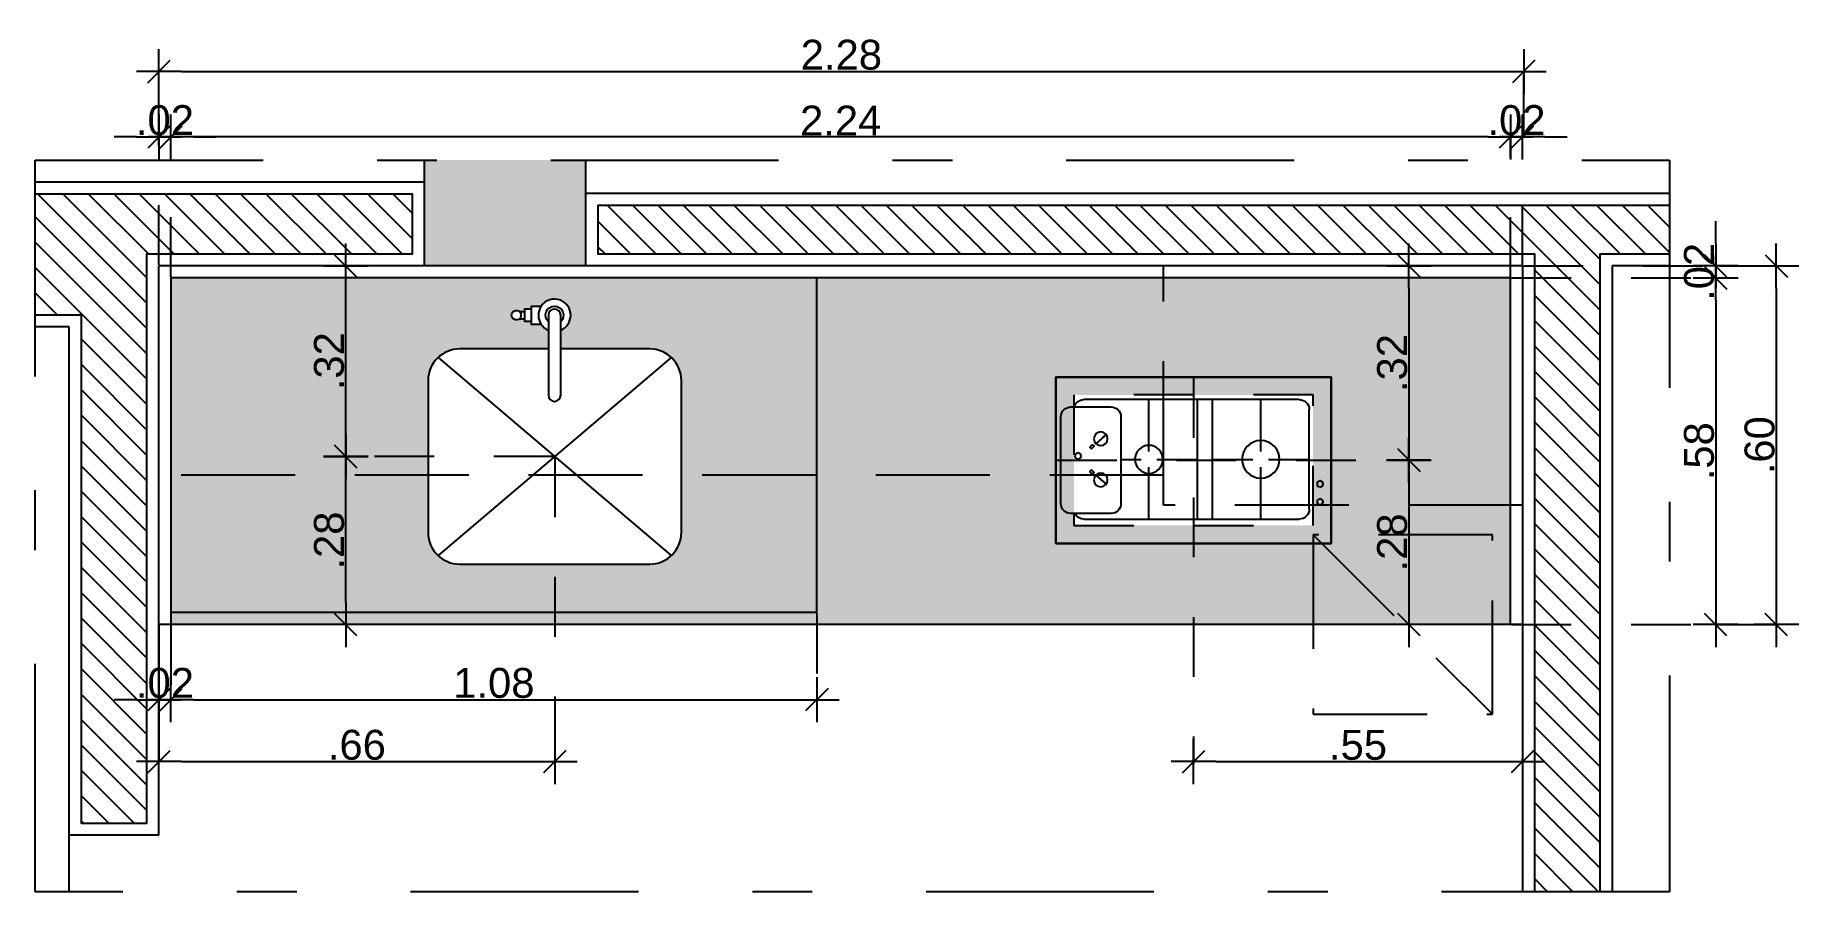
# Model space of a CAD drawing. Header units: millimetres. Extents: x 1999 to 2304, y 1614 to 1800.
# Drawn here: x 2252.273 to 2255.222, y 1631.453 to 1632.885 of the extents above; entities that cross this region are included whole.
import ezdxf

# ---------------------------------------------------------------- set-up
doc = ezdxf.new("R2010")
doc.units = ezdxf.units.MM
doc.header["$LTSCALE"] = 0.03
doc.header["$PDMODE"] = 34
for name, pattern in [('CONTINU', [0]), ('DASHDOT', [25.4, 12.7, -6.35, 0, -6.35]), ('HIDDEN', [9.525, 6.35, -3.175])]:
    doc.linetypes.add(name, pattern=pattern)
for name, color, linetype in [('BANCADAS', 5, 'Continuous'), ('COTA Especificações', 250, 'Continuous'), ('Layout', 6, 'Continuous'), ('LOUÇAS E METAIS', 5, 'Continuous'), ('PL1', 1, 'Continuous'), ('PL250', 250, 'Continuous'), ('PL6', 6, 'Continuous'), ('Projeção', 250, 'HIDDEN')]:
    doc.layers.add(name, color=color, linetype=linetype)
doc.styles.get("Standard").update_dxf_attribs({"font": 'arial.ttf'})
doc.dimstyles.new('TICK01', dxfattribs={"dimscale": 0, "dimtxt": 2, "dimasz": 1.5, "dimexe": 0.18, "dimexo": 0.06, "dimgap": 0.09, "dimtad": 1, "dimzin": 4, "dimdsep": 46, "dimtxsty": 'Standard', "dimblk": 'TICK1', "dimcen": 0.09, "dimclrd": 256, "dimclre": 256, "dimclrt": 4, "dimaunit": 1, "dimadec": 0, "dimazin": 0, "dimtfac": 1, "dimtix": 1, "dimtmove": 2, "dimatfit": 3, "dimldrblk": 'TICK1', "dimfxl": 1, "dimtolj": 1, "dimtzin": 12, "dimarcsym": 0})
pattern_1 = [(135, (3890.323692, -410.810844), (-0.02121320344, -0.02121320344), [])]

msp = doc.modelspace()

# ---------------------------------------------------------------- blocks, each defined once
blk = doc.blocks.new('torcop')
at = {"layer": 'LOUÇAS E METAIS', "linetype": 'CONTINU', "extrusion": (0, 0, -1)}
for points in [[(-3357.0698, 1190.5124, -0.645751), (-3357.0638, 1190.5257, -0.645751), (-3357.0578, 1190.5124)], [(-3357.0698, 1190.5124, 0.21525), (-3357.0638, 1190.5097, 0.21525), (-3357.0578, 1190.5124)]]:
    blk.add_lwpolyline(points, format="xyb", dxfattribs=at)
at = {"layer": 'LOUÇAS E METAIS', "color": 6, "linetype": 'CONTINU'}
blk.add_lwpolyline([(3357.0491, 1190.4766), (3357.0491, 1190.4929), (3357.0786, 1190.4929), (3357.0786, 1190.4766)], dxfattribs=at)
at = {"layer": 'LOUÇAS E METAIS', "color": 250, "linetype": 'CONTINU'}
for points in [[(3357.0538, 1190.4929), (3357.0538, 1190.5039), (3357.0738, 1190.5039), (3357.0738, 1190.4929)], [(3357.0578, 1190.5124), (3357.0578, 1190.5039)], [(3357.0698, 1190.5124), (3357.0698, 1190.5039)]]:
    blk.add_lwpolyline(points, dxfattribs=at)
at = {"layer": 'LOUÇAS E METAIS', "color": 6, "linetype": 'CONTINU', "extrusion": (0, 0, -1)}
for points in [[(-3357.0888, 1190.4436, 0.668395), (-3357.0389, 1190.4436, 0.360859), (-3357.0491, 1190.4766)], [(-3357.0491, 1190.4766, 0.297289), (-3357.0786, 1190.4766)], [(-3357.0786, 1190.4766, 0.151252), (-3357.0888, 1190.4643, -1)]]:
    blk.add_lwpolyline(points, format="xyb", dxfattribs=at)
at = {"layer": 'LOUÇAS E METAIS', "color": 250, "linetype": 'CONTINU', "extrusion": (0, 0, -1)}
blk.add_lwpolyline([(-3357.0747, 1190.4643, -2.506628), (-3357.0747, 1190.4436)], format="xyb", dxfattribs=at)
at = {"layer": 'LOUÇAS E METAIS', "linetype": 'CONTINU'}
blk.add_lwpolyline([(3357.0888, 1190.4643), (3357.1975, 1190.4643, -1), (3357.1975, 1190.4436), (3357.0638, 1190.4436, -1), (3357.0638, 1190.4643), (3357.0747, 1190.4643)], format="xyb", dxfattribs=at)
blk.add_lwpolyline([(3357.0747, 1190.4643), (3357.0888, 1190.4643)], dxfattribs=at)
blk = doc.blocks.new('cooktop 2 bocas.01')
at = {"layer": 'PL250'}
for p, q in [((0.092, 0.0891), (0.0249, 0.0891)), ((0.0465, 0.0986), (0.4068, 0.0986)), ((0.1554, 0.0986), (0.1554, 0.0118)), ((0.2364, 0.0986), (0.2364, -0.1014)), ((0.2614, -0.1014), (0.2614, 0.0986)), ((0.3424, 0.0986), (0.3424, 0.0118)), ((0.0083, 0.0725), (0.0083, -0.0725)), ((0.1086, -0.0725), (0.1086, 0.0725)), ((0.1086, -0.0725), (0.1086, 0.0725)), ((0.4234, 0.082), (0.4234, -0.0848)), ((0.1083, -0.0014), (0.1422, -0.0014)), ((0.1554, -0.0146), (0.1554, -0.1014)), ((0.1685, -0.0014), (0.2364, -0.0014)), ((0.2614, -0.0014), (0.3292, -0.0014)), ((0.3424, -0.0146), (0.3424, -0.1014)), ((0.3555, -0.0014), (0.4234, -0.0014)), ((0.0249, -0.0891), (0.092, -0.0891)), ((0.4068, -0.1014), (0.0465, -0.1014)), ((0.4068, -0.1014), (0.1086, -0.1014))]:
    blk.add_line(p, q, dxfattribs=at)
at = {"layer": 'PL250', "extrusion": (-0.674357, 0.738405, 0), "elevation": -0.0268}
blk.add_lwpolyline([(-0.089, 0.0249), (-0.089, 0.0249, -0.144706), (-0.0777, 0.027, -0.140477), (-0.0661, 0.0249), (-0.0661, 0.0249), (-0.089, 0.0249)], format="xyb", dxfattribs=at)
at = {"layer": 'PL250'}
for points in [[(0.0606, 0.0235), (0.0636, 0.0206), (0.0593, 0.016), (0.0563, 0.0188)], [(0.0606, -0.0263), (0.0636, -0.0234), (0.0593, -0.0188), (0.0563, -0.0217)]]:
    blk.add_lwpolyline(points, close=True, dxfattribs=at)
at = {"layer": 'PL250', "extrusion": (-0.674357, -0.738405, 0), "elevation": -0.0247}
blk.add_lwpolyline([(0.0909, 0.0249), (0.0909, 0.0249, 0.144706), (0.0796, 0.027, 0.140477), (0.068, 0.0249), (0.068, 0.0249), (0.0909, 0.0249)], format="xyb", dxfattribs=at)
at = {"layer": 'PL250'}
for centre, radius in [((0.4416, 0.0696), 0.00506), ((0.0748, 0.0331), 0.0115), ((0.3424, -0.0014), 0.0314), ((0.4416, 0.0396), 0.00506), ((0.1554, -0.0014), 0.0234), ((0.0368, -0.0072), 0.00506), ((0.0748, -0.0359), 0.0115)]:
    blk.add_circle(centre, radius, dxfattribs=at)
for centre, start, end in [((0.0249, 0.0725), 90, 180), ((0.0465, 0.082), 90, 154.4898), ((0.092, 0.0725), 0, 90), ((0.4068, 0.082), 0, 90), ((0.0249, -0.0725), 180, 270), ((0.092, -0.0725), 270, 0), ((0.4068, -0.0848), 270, 0), ((0.0465, -0.0848), 195.1872, 270)]:
    blk.add_arc(centre, 0.0166, start, end, dxfattribs=at)
at = {"layer": 'PL6'}
for points in [[(0, 0.1391), (0.46, 0.1391), (0.46, -0.1391), (0, -0.1391)], [(0, 0.1391), (0, -0.1391), (0.46, -0.1391), (0.46, 0.1391)]]:
    blk.add_lwpolyline(points, close=True, dxfattribs=at)
blk = doc.blocks.new('TICK1')
for p, q in [((0, 1), (0, -1)), ((-1, 0), (1, 0)), ((0.5, 0.5), (-0.5, -0.5))]:
    blk.add_line(p, q)
blk = doc.blocks.new('*D587')
at = {"layer": 'COTA Especificações', "linetype": 'HIDDEN', "lineweight": -2, "ltscale": 0.1, "transparency": 16777216}
for p, q in [((2254.7403, 1632.4808), (2254.7403, 1632.7195)), ((2254.7603, 1632.5008), (2254.7603, 1632.7195))]:
    blk.add_line(p, q, dxfattribs=at)
at = {"layer": 'COTA Especificações', "lineweight": -2, "ltscale": 0.1, "transparency": 16777216}
for p, q in [((2254.7028, 1632.715), (2254.6653, 1632.715)), ((2254.7603, 1632.715), (2254.7403, 1632.715)), ((2254.7978, 1632.715), (2254.8353, 1632.715))]:
    blk.add_line(p, q, dxfattribs=at)
at = {"layer": 'DEFPOINTS', "color": 0, "ltscale": 0.1, "transparency": 16777216}
for p in [(2254.7403, 1632.715), (2254.7603, 1632.4993), (2254.7403, 1632.4793)]:
    blk.add_point(p, dxfattribs=at)
at = {"layer": 'COTA Especificações', "lineweight": -2, "ltscale": 0.1, "transparency": 16777216, "xscale": 0.03749999999999998, "yscale": 0.03749999999999998, "zscale": 0.03749999999999998}
blk.add_blockref('TICK1', (2254.7403, 1632.715), dxfattribs=at)
at = {"layer": 'COTA Especificações', "lineweight": -2, "ltscale": 0.1, "transparency": 16777216, "xscale": 0.03749999999999998, "yscale": 0.03749999999999998, "zscale": 0.03749999999999998, "rotation": 180}
blk.add_blockref('TICK1', (2254.7603, 1632.715), dxfattribs=at)
at = {"layer": 'COTA Especificações', "color": 4, "ltscale": 0.1, "transparency": 16777216, "insert": (2254.7503, 1632.7428), "char_height": 0.05, "attachment_point": 5}
blk.add_mtext('\\A1;.02', dxfattribs=at)
blk = doc.blocks.new('*D588')
at = {"layer": 'COTA Especificações', "linetype": 'HIDDEN', "lineweight": -2, "ltscale": 0.1, "transparency": 16777216}
for p, q in [((2252.5003, 1632.4808), (2252.5003, 1632.7195)), ((2254.7403, 1632.4808), (2254.7403, 1632.7195))]:
    blk.add_line(p, q, dxfattribs=at)
at = {"layer": 'COTA Especificações', "lineweight": -2, "ltscale": 0.1, "transparency": 16777216}
blk.add_line((2254.7028, 1632.715), (2252.5378, 1632.715), dxfattribs=at)
at = {"layer": 'DEFPOINTS', "color": 0, "ltscale": 0.1, "transparency": 16777216}
for p in [(2252.5003, 1632.715), (2252.5003, 1632.4793), (2254.7403, 1632.4793)]:
    blk.add_point(p, dxfattribs=at)
at = {"layer": 'COTA Especificações', "lineweight": -2, "ltscale": 0.1, "transparency": 16777216, "xscale": 0.03749999999999998, "yscale": 0.03749999999999998, "zscale": 0.03749999999999998, "rotation": 180}
blk.add_blockref('TICK1', (2252.5003, 1632.715), dxfattribs=at)
at = {"layer": 'COTA Especificações', "lineweight": -2, "ltscale": 0.1, "transparency": 16777216, "xscale": 0.03749999999999998, "yscale": 0.03749999999999998, "zscale": 0.03749999999999998}
blk.add_blockref('TICK1', (2254.7403, 1632.715), dxfattribs=at)
at = {"layer": 'COTA Especificações', "color": 4, "ltscale": 0.1, "transparency": 16777216, "insert": (2253.6203, 1632.7424), "char_height": 0.05, "attachment_point": 5}
blk.add_mtext('\\A1;2.24', dxfattribs=at)
blk = doc.blocks.new('*D589')
at = {"layer": 'COTA Especificações', "linetype": 'HIDDEN', "lineweight": -2, "ltscale": 0.1, "transparency": 16777216}
for p, q in [((2252.4803, 1632.5008), (2252.4803, 1632.7195)), ((2252.5003, 1632.4808), (2252.5003, 1632.7195))]:
    blk.add_line(p, q, dxfattribs=at)
at = {"layer": 'COTA Especificações', "lineweight": -2, "ltscale": 0.1, "transparency": 16777216}
for p, q in [((2252.4428, 1632.715), (2252.4053, 1632.715)), ((2252.5003, 1632.715), (2252.4803, 1632.715)), ((2252.5378, 1632.715), (2252.5753, 1632.715))]:
    blk.add_line(p, q, dxfattribs=at)
at = {"layer": 'DEFPOINTS', "color": 0, "ltscale": 0.1, "transparency": 16777216}
for p in [(2252.4803, 1632.715), (2252.4803, 1632.4993), (2252.5003, 1632.4793)]:
    blk.add_point(p, dxfattribs=at)
at = {"layer": 'COTA Especificações', "lineweight": -2, "ltscale": 0.1, "transparency": 16777216, "xscale": 0.03749999999999998, "yscale": 0.03749999999999998, "zscale": 0.03749999999999998}
blk.add_blockref('TICK1', (2252.4803, 1632.715), dxfattribs=at)
at = {"layer": 'COTA Especificações', "lineweight": -2, "ltscale": 0.1, "transparency": 16777216, "xscale": 0.03749999999999998, "yscale": 0.03749999999999998, "zscale": 0.03749999999999998, "rotation": 180}
blk.add_blockref('TICK1', (2252.5003, 1632.715), dxfattribs=at)
at = {"layer": 'COTA Especificações', "color": 4, "ltscale": 0.1, "transparency": 16777216, "insert": (2252.4903, 1632.7428), "char_height": 0.05, "attachment_point": 5}
blk.add_mtext('\\A1;.02', dxfattribs=at)
blk = doc.blocks.new('*D590')
at = {"layer": 'COTA Especificações', "lineweight": -2, "ltscale": 0.1, "transparency": 16777216}
for p, q in [((2255.0835, 1632.5368), (2255.0835, 1632.5743)), ((2255.0835, 1632.4993), (2255.0835, 1632.4793)), ((2255.0835, 1632.4418), (2255.0835, 1632.4043))]:
    blk.add_line(p, q, dxfattribs=at)
at = {"layer": 'COTA Especificações', "linetype": 'HIDDEN', "lineweight": -2, "ltscale": 0.1, "transparency": 16777216}
for p, q in [((2254.7618, 1632.4993), (2255.088, 1632.4993)), ((2254.7418, 1632.4793), (2255.088, 1632.4793))]:
    blk.add_line(p, q, dxfattribs=at)
at = {"layer": 'DEFPOINTS', "color": 0, "ltscale": 0.1, "transparency": 16777216}
for p in [(2254.7603, 1632.4993), (2254.7403, 1632.4793), (2255.0835, 1632.4793)]:
    blk.add_point(p, dxfattribs=at)
at = {"layer": 'COTA Especificações', "lineweight": -2, "ltscale": 0.1, "transparency": 16777216, "xscale": 0.03749999999999998, "yscale": 0.03749999999999998, "zscale": 0.03749999999999998}
for p, rotation in [((2255.0835, 1632.4993), 270), ((2255.0835, 1632.4793), 90)]:
    blk.add_blockref('TICK1', p, dxfattribs=dict(at, rotation=rotation))
at = {"layer": 'COTA Especificações', "color": 4, "ltscale": 0.1, "transparency": 16777216, "insert": (2255.0557, 1632.4893), "char_height": 0.05, "attachment_point": 5, "rotation": 90}
blk.add_mtext('\\A1;.02', dxfattribs=at)
blk = doc.blocks.new('*D591')
at = {"layer": 'COTA Especificações', "linetype": 'HIDDEN', "lineweight": -2, "ltscale": 0.1, "transparency": 16777216}
for p, q in [((2254.7418, 1632.4793), (2255.088, 1632.4793)), ((2254.7418, 1631.8993), (2255.088, 1631.8993))]:
    blk.add_line(p, q, dxfattribs=at)
at = {"layer": 'COTA Especificações', "lineweight": -2, "ltscale": 0.1, "transparency": 16777216}
blk.add_line((2255.0835, 1632.4418), (2255.0835, 1631.9368), dxfattribs=at)
at = {"layer": 'DEFPOINTS', "color": 0, "ltscale": 0.1, "transparency": 16777216}
for p in [(2254.7403, 1632.4793), (2254.7403, 1631.8993), (2255.0835, 1631.8993)]:
    blk.add_point(p, dxfattribs=at)
at = {"layer": 'COTA Especificações', "lineweight": -2, "ltscale": 0.1, "transparency": 16777216, "xscale": 0.03749999999999998, "yscale": 0.03749999999999998, "zscale": 0.03749999999999998}
for p, rotation in [((2255.0835, 1632.4793), 90), ((2255.0835, 1631.8993), 270)]:
    blk.add_blockref('TICK1', p, dxfattribs=dict(at, rotation=rotation))
at = {"layer": 'COTA Especificações', "color": 4, "ltscale": 0.1, "transparency": 16777216, "insert": (2255.0557, 1632.1893), "char_height": 0.05, "attachment_point": 5, "rotation": 90}
blk.add_mtext('\\A1;.58', dxfattribs=at)
blk = doc.blocks.new('*D592')
at = {"layer": 'COTA Especificações', "linetype": 'HIDDEN', "lineweight": -2, "ltscale": 0.1, "transparency": 16777216}
for p, q in [((2252.4803, 1632.7165), (2252.4803, 1632.829)), ((2254.7625, 1632.7188), (2254.7625, 1632.829))]:
    blk.add_line(p, q, dxfattribs=at)
at = {"layer": 'COTA Especificações', "lineweight": -2, "ltscale": 0.1, "transparency": 16777216}
blk.add_line((2252.5178, 1632.8245), (2254.725, 1632.8245), dxfattribs=at)
at = {"layer": 'DEFPOINTS', "color": 0, "ltscale": 0.1, "transparency": 16777216}
for p in [(2254.7625, 1632.8245), (2252.4803, 1632.715), (2254.7625, 1632.7173)]:
    blk.add_point(p, dxfattribs=at)
at = {"layer": 'COTA Especificações', "lineweight": -2, "ltscale": 0.1, "transparency": 16777216, "xscale": 0.03749999999999998, "yscale": 0.03749999999999998, "zscale": 0.03749999999999998, "rotation": 180}
blk.add_blockref('TICK1', (2252.4803, 1632.8245), dxfattribs=at)
at = {"layer": 'COTA Especificações', "lineweight": -2, "ltscale": 0.1, "transparency": 16777216, "xscale": 0.03749999999999998, "yscale": 0.03749999999999998, "zscale": 0.03749999999999998}
blk.add_blockref('TICK1', (2254.7625, 1632.8245), dxfattribs=at)
at = {"layer": 'COTA Especificações', "color": 4, "ltscale": 0.1, "transparency": 16777216, "insert": (2253.6214, 1632.8522), "char_height": 0.05, "attachment_point": 5}
blk.add_mtext('\\A1;2.28', dxfattribs=at)
blk = doc.blocks.new('*D593')
at = {"layer": 'COTA Especificações', "linetype": 'HIDDEN', "lineweight": -2, "ltscale": 0.1, "transparency": 16777216}
for p, q in [((2255.0895, 1632.4993), (2255.1893, 1632.4993)), ((2255.085, 1631.8993), (2255.1893, 1631.8993))]:
    blk.add_line(p, q, dxfattribs=at)
at = {"layer": 'COTA Especificações', "lineweight": -2, "ltscale": 0.1, "transparency": 16777216}
blk.add_line((2255.1848, 1632.4618), (2255.1848, 1631.9368), dxfattribs=at)
at = {"layer": 'DEFPOINTS', "color": 0, "ltscale": 0.1, "transparency": 16777216}
for p in [(2255.088, 1632.4993), (2255.0835, 1631.8993), (2255.1848, 1631.8993)]:
    blk.add_point(p, dxfattribs=at)
at = {"layer": 'COTA Especificações', "lineweight": -2, "ltscale": 0.1, "transparency": 16777216, "xscale": 0.03749999999999998, "yscale": 0.03749999999999998, "zscale": 0.03749999999999998}
for p, rotation in [((2255.1848, 1632.4993), 90), ((2255.1848, 1631.8993), 270)]:
    blk.add_blockref('TICK1', p, dxfattribs=dict(at, rotation=rotation))
at = {"layer": 'COTA Especificações', "color": 4, "ltscale": 0.1, "transparency": 16777216, "insert": (2255.157, 1632.1993), "char_height": 0.05, "attachment_point": 5, "rotation": 90}
blk.add_mtext('\\A1;.60', dxfattribs=at)
blk = doc.blocks.new('*D670')
at = {"layer": 'COTA Especificações', "linetype": 'HIDDEN', "lineweight": -2, "ltscale": 0.1, "transparency": 16777216}
for p, q in [((2252.4803, 1631.8978), (2252.4803, 1631.7692)), ((2252.5003, 1631.8978), (2252.5003, 1631.7692))]:
    blk.add_line(p, q, dxfattribs=at)
at = {"layer": 'COTA Especificações', "lineweight": -2, "ltscale": 0.1, "transparency": 16777216}
for p, q in [((2252.4428, 1631.7737), (2252.4053, 1631.7737)), ((2252.4803, 1631.7737), (2252.5003, 1631.7737)), ((2252.5378, 1631.7737), (2252.5753, 1631.7737))]:
    blk.add_line(p, q, dxfattribs=at)
at = {"layer": 'DEFPOINTS', "color": 0, "ltscale": 0.1, "transparency": 16777216}
for p in [(2252.4803, 1631.8993), (2252.5003, 1631.8993), (2252.5003, 1631.7737)]:
    blk.add_point(p, dxfattribs=at)
at = {"layer": 'COTA Especificações', "lineweight": -2, "ltscale": 0.1, "transparency": 16777216, "xscale": 0.03749999999999998, "yscale": 0.03749999999999998, "zscale": 0.03749999999999998}
blk.add_blockref('TICK1', (2252.4803, 1631.7737), dxfattribs=at)
at = {"layer": 'COTA Especificações', "lineweight": -2, "ltscale": 0.1, "transparency": 16777216, "xscale": 0.03749999999999998, "yscale": 0.03749999999999998, "zscale": 0.03749999999999998, "rotation": 180}
blk.add_blockref('TICK1', (2252.5003, 1631.7737), dxfattribs=at)
at = {"layer": 'COTA Especificações', "color": 4, "ltscale": 0.1, "transparency": 16777216, "insert": (2252.4903, 1631.8015), "char_height": 0.05, "attachment_point": 5}
blk.add_mtext('\\A1;.02', dxfattribs=at)
blk = doc.blocks.new('*D671')
at = {"layer": 'COTA Especificações', "linetype": 'HIDDEN', "lineweight": -2, "ltscale": 0.1, "transparency": 16777216}
for p, q in [((2252.5003, 1631.8978), (2252.5003, 1631.7692)), ((2253.5803, 1631.9178), (2253.5803, 1631.7692))]:
    blk.add_line(p, q, dxfattribs=at)
at = {"layer": 'COTA Especificações', "lineweight": -2, "ltscale": 0.1, "transparency": 16777216}
blk.add_line((2252.5378, 1631.7737), (2253.5428, 1631.7737), dxfattribs=at)
at = {"layer": 'DEFPOINTS', "color": 0, "ltscale": 0.1, "transparency": 16777216}
for p in [(2252.5003, 1631.8993), (2253.5803, 1631.9193), (2253.5803, 1631.7737)]:
    blk.add_point(p, dxfattribs=at)
at = {"layer": 'COTA Especificações', "lineweight": -2, "ltscale": 0.1, "transparency": 16777216, "xscale": 0.03749999999999998, "yscale": 0.03749999999999998, "zscale": 0.03749999999999998, "rotation": 180}
blk.add_blockref('TICK1', (2252.5003, 1631.7737), dxfattribs=at)
at = {"layer": 'COTA Especificações', "lineweight": -2, "ltscale": 0.1, "transparency": 16777216, "xscale": 0.03749999999999998, "yscale": 0.03749999999999998, "zscale": 0.03749999999999998}
blk.add_blockref('TICK1', (2253.5803, 1631.7737), dxfattribs=at)
at = {"layer": 'COTA Especificações', "color": 4, "ltscale": 0.1, "transparency": 16777216, "insert": (2253.0403, 1631.8015), "char_height": 0.05, "attachment_point": 5}
blk.add_mtext('\\A1;1.08', dxfattribs=at)
blk = doc.blocks.new('*D672')
at = {"layer": 'COTA Especificações', "linetype": 'HIDDEN', "lineweight": -2, "ltscale": 0.1, "transparency": 16777216}
for p, q in [((2253.142, 1632.179), (2253.142, 1631.6657)), ((2252.4803, 1631.7722), (2252.4803, 1631.6657))]:
    blk.add_line(p, q, dxfattribs=at)
at = {"layer": 'COTA Especificações', "lineweight": -2, "ltscale": 0.1, "transparency": 16777216}
blk.add_line((2252.5178, 1631.6702), (2253.1045, 1631.6702), dxfattribs=at)
at = {"layer": 'DEFPOINTS', "color": 0, "ltscale": 0.1, "transparency": 16777216}
for p in [(2253.142, 1632.1805), (2252.4803, 1631.7737), (2253.142, 1631.6702)]:
    blk.add_point(p, dxfattribs=at)
at = {"layer": 'COTA Especificações', "lineweight": -2, "ltscale": 0.1, "transparency": 16777216, "xscale": 0.03749999999999998, "yscale": 0.03749999999999998, "zscale": 0.03749999999999998, "rotation": 180}
blk.add_blockref('TICK1', (2252.4803, 1631.6702), dxfattribs=at)
at = {"layer": 'COTA Especificações', "lineweight": -2, "ltscale": 0.1, "transparency": 16777216, "xscale": 0.03749999999999998, "yscale": 0.03749999999999998, "zscale": 0.03749999999999998}
blk.add_blockref('TICK1', (2253.142, 1631.6702), dxfattribs=at)
at = {"layer": 'COTA Especificações', "color": 4, "ltscale": 0.1, "transparency": 16777216, "insert": (2252.8112, 1631.698), "char_height": 0.05, "attachment_point": 5}
blk.add_mtext('\\A1;.66', dxfattribs=at)
blk = doc.blocks.new('*D673')
at = {"layer": 'COTA Especificações', "linetype": 'HIDDEN', "lineweight": -2, "ltscale": 0.1, "transparency": 16777216}
for p, q in [((2254.2103, 1632.3119), (2254.2103, 1631.6657)), ((2254.7603, 1631.6717), (2254.7603, 1631.6747))]:
    blk.add_line(p, q, dxfattribs=at)
at = {"layer": 'COTA Especificações', "lineweight": -2, "ltscale": 0.1, "transparency": 16777216}
blk.add_line((2254.2478, 1631.6702), (2254.7228, 1631.6702), dxfattribs=at)
at = {"layer": 'DEFPOINTS', "color": 0, "ltscale": 0.1, "transparency": 16777216}
for p in [(2254.2103, 1632.3134), (2254.7603, 1631.6702), (2254.7603, 1631.6702)]:
    blk.add_point(p, dxfattribs=at)
at = {"layer": 'COTA Especificações', "lineweight": -2, "ltscale": 0.1, "transparency": 16777216, "xscale": 0.03749999999999998, "yscale": 0.03749999999999998, "zscale": 0.03749999999999998, "rotation": 180}
blk.add_blockref('TICK1', (2254.2103, 1631.6702), dxfattribs=at)
at = {"layer": 'COTA Especificações', "lineweight": -2, "ltscale": 0.1, "transparency": 16777216, "xscale": 0.03749999999999998, "yscale": 0.03749999999999998, "zscale": 0.03749999999999998}
blk.add_blockref('TICK1', (2254.7603, 1631.6702), dxfattribs=at)
at = {"layer": 'COTA Especificações', "color": 4, "ltscale": 0.1, "transparency": 16777216, "insert": (2254.4853, 1631.6979), "char_height": 0.05, "attachment_point": 5}
blk.add_mtext('\\A1;.55', dxfattribs=at)
blk = doc.blocks.new('*D674')
at = {"layer": 'COTA Especificações', "linetype": 'HIDDEN', "lineweight": -2, "ltscale": 0.1, "transparency": 16777216}
for p, q in [((2254.7588, 1632.4993), (2254.5659, 1632.4993)), ((2253.9818, 1632.1743), (2254.5749, 1632.1743))]:
    blk.add_line(p, q, dxfattribs=at)
at = {"layer": 'COTA Especificações', "lineweight": -2, "ltscale": 0.1, "transparency": 16777216}
blk.add_line((2254.5704, 1632.4618), (2254.5704, 1632.2118), dxfattribs=at)
at = {"layer": 'DEFPOINTS', "color": 0, "ltscale": 0.1, "transparency": 16777216}
for p in [(2254.7603, 1632.4993), (2253.9803, 1632.1743), (2254.5704, 1632.1743)]:
    blk.add_point(p, dxfattribs=at)
at = {"layer": 'COTA Especificações', "lineweight": -2, "ltscale": 0.1, "transparency": 16777216, "xscale": 0.03749999999999998, "yscale": 0.03749999999999998, "zscale": 0.03749999999999998}
for p, rotation in [((2254.5704, 1632.4993), 90), ((2254.5704, 1632.1743), 270)]:
    blk.add_blockref('TICK1', p, dxfattribs=dict(at, rotation=rotation))
at = {"layer": 'COTA Especificações', "color": 4, "ltscale": 0.1, "transparency": 16777216, "insert": (2254.5426, 1632.3368), "char_height": 0.05, "attachment_point": 5, "rotation": 90}
blk.add_mtext('\\A1;.32', dxfattribs=at)
blk = doc.blocks.new('*D675')
at = {"layer": 'COTA Especificações', "linetype": 'HIDDEN', "lineweight": -2, "ltscale": 0.1, "transparency": 16777216}
for p, q in [((2253.9818, 1632.1743), (2254.5749, 1632.1743)), ((2254.5689, 1631.8993), (2254.5659, 1631.8993))]:
    blk.add_line(p, q, dxfattribs=at)
at = {"layer": 'COTA Especificações', "lineweight": -2, "ltscale": 0.1, "transparency": 16777216}
blk.add_line((2254.5704, 1632.1368), (2254.5704, 1631.9368), dxfattribs=at)
at = {"layer": 'DEFPOINTS', "color": 0, "ltscale": 0.1, "transparency": 16777216}
for p in [(2253.9803, 1632.1743), (2254.5704, 1631.8993), (2254.5704, 1631.8993)]:
    blk.add_point(p, dxfattribs=at)
at = {"layer": 'COTA Especificações', "lineweight": -2, "ltscale": 0.1, "transparency": 16777216, "xscale": 0.03749999999999998, "yscale": 0.03749999999999998, "zscale": 0.03749999999999998}
for p, rotation in [((2254.5704, 1632.1743), 90), ((2254.5704, 1631.8993), 270)]:
    blk.add_blockref('TICK1', p, dxfattribs=dict(at, rotation=rotation))
at = {"layer": 'COTA Especificações', "color": 4, "ltscale": 0.1, "transparency": 16777216, "insert": (2254.5426, 1632.0368), "char_height": 0.05, "attachment_point": 5, "rotation": 90}
blk.add_mtext('\\A1;.28', dxfattribs=at)
blk = doc.blocks.new('*D676')
at = {"layer": 'COTA Especificações', "linetype": 'HIDDEN', "lineweight": -2, "ltscale": 0.1, "transparency": 16777216}
for p, q in [((2253.1405, 1632.1805), (2252.7882, 1632.1805)), ((2253.1405, 1631.8993), (2252.7882, 1631.8993))]:
    blk.add_line(p, q, dxfattribs=at)
at = {"layer": 'COTA Especificações', "lineweight": -2, "ltscale": 0.1, "transparency": 16777216}
blk.add_line((2252.7927, 1631.9368), (2252.7927, 1632.143), dxfattribs=at)
at = {"layer": 'DEFPOINTS', "color": 0, "ltscale": 0.1, "transparency": 16777216}
for p in [(2252.7927, 1632.1805), (2253.142, 1632.1805), (2253.142, 1631.8993)]:
    blk.add_point(p, dxfattribs=at)
at = {"layer": 'COTA Especificações', "lineweight": -2, "ltscale": 0.1, "transparency": 16777216, "xscale": 0.03749999999999998, "yscale": 0.03749999999999998, "zscale": 0.03749999999999998}
for p, rotation in [((2252.7927, 1632.1805), 90), ((2252.7927, 1631.8993), 270)]:
    blk.add_blockref('TICK1', p, dxfattribs=dict(at, rotation=rotation))
at = {"layer": 'COTA Especificações', "color": 4, "ltscale": 0.1, "transparency": 16777216, "insert": (2252.7649, 1632.0399), "char_height": 0.05, "attachment_point": 5, "rotation": 90}
blk.add_mtext('\\A1;.28', dxfattribs=at)
blk = doc.blocks.new('*D677')
at = {"layer": 'COTA Especificações', "linetype": 'HIDDEN', "lineweight": -2, "ltscale": 0.1, "transparency": 16777216}
for p, q in [((2252.7942, 1632.4993), (2252.7972, 1632.4993)), ((2253.1405, 1632.1805), (2252.7882, 1632.1805))]:
    blk.add_line(p, q, dxfattribs=at)
at = {"layer": 'COTA Especificações', "lineweight": -2, "ltscale": 0.1, "transparency": 16777216}
blk.add_line((2252.7927, 1632.218), (2252.7927, 1632.4618), dxfattribs=at)
at = {"layer": 'DEFPOINTS', "color": 0, "ltscale": 0.1, "transparency": 16777216}
for p in [(2252.7927, 1632.4993), (2252.7927, 1632.4993), (2253.142, 1632.1805)]:
    blk.add_point(p, dxfattribs=at)
at = {"layer": 'COTA Especificações', "lineweight": -2, "ltscale": 0.1, "transparency": 16777216, "xscale": 0.03749999999999998, "yscale": 0.03749999999999998, "zscale": 0.03749999999999998}
for p, rotation in [((2252.7927, 1632.4993), 90), ((2252.7927, 1632.1805), 270)]:
    blk.add_blockref('TICK1', p, dxfattribs=dict(at, rotation=rotation))
at = {"layer": 'COTA Especificações', "color": 4, "ltscale": 0.1, "transparency": 16777216, "insert": (2252.7649, 1632.3399), "char_height": 0.05, "attachment_point": 5, "rotation": 90}
blk.add_mtext('\\A1;.32', dxfattribs=at)

# ---------------------------------------------------------------- dimensions: what is measured, and where the dimension line sits
at = {"layer": 'COTA Especificações', "ltscale": 0.1}
for base, p1, p2, picture, middle in [((2254.7625, 1632.8245), (2252.4803, 1632.715), (2254.7625, 1632.7173), '*D592', (2253.6214, 1632.8522)), ((2252.4803, 1632.715), (2252.5003, 1632.4793), (2252.4803, 1632.4993), '*D589', (2252.4903, 1632.7428)), ((2252.5003, 1632.715), (2254.7403, 1632.4793), (2252.5003, 1632.4793), '*D588', (2253.6203, 1632.7424)), ((2254.7403, 1632.715), (2254.7603, 1632.4993), (2254.7403, 1632.4793), '*D587', (2254.7503, 1632.7428)), ((2254.7603, 1631.6702), (2254.2103, 1632.3134), (2254.7603, 1631.6702), '*D673', (2254.4853, 1631.6979)), ((2253.142, 1631.6702), (2252.4803, 1631.7737), (2253.142, 1632.1805), '*D672', (2252.8112, 1631.698)), ((2252.5003, 1631.7737), (2252.4803, 1631.8993), (2252.5003, 1631.8993), '*D670', (2252.4903, 1631.8015)), ((2253.5803, 1631.7737), (2252.5003, 1631.8993), (2253.5803, 1631.9193), '*D671', (2253.0403, 1631.8015))]:
    dim = msp.add_linear_dim(base=base, p1=p1, p2=p2, dimstyle='TICK01', override={"dimscale": 0.025}, dxfattribs=at)
    dim.commit()
    dim.dimension.update_dxf_attribs({"geometry": picture, "text_midpoint": middle})
for base, p1, p2, picture, middle in [((2255.0835, 1632.4793), (2254.7603, 1632.4993), (2254.7403, 1632.4793), '*D590', (2255.0557, 1632.4893)), ((2252.7927, 1632.4993), (2253.142, 1632.1805), (2252.7927, 1632.4993), '*D677', (2252.7649, 1632.3399)), ((2254.570369, 1632.174254), (2254.7603, 1632.499253), (2253.9803, 1632.174254), '*D674', (2254.542574, 1632.336753)), ((2255.0835, 1631.8993), (2254.7403, 1632.4793), (2254.7403, 1631.8993), '*D591', (2255.0557, 1632.1893)), ((2255.1848, 1631.8993), (2255.088, 1632.4993), (2255.0835, 1631.8993), '*D593', (2255.157, 1632.1993)), ((2252.7927, 1632.1805), (2253.142, 1631.8993), (2253.142, 1632.1805), '*D676', (2252.7649, 1632.0399)), ((2254.5703693, 1631.8992539), (2253.9802996, 1632.174254), (2254.5703695, 1631.8992539), '*D675', (2254.5425907, 1632.036754))]:
    dim = msp.add_linear_dim(base=base, p1=p1, p2=p2, angle=90, dimstyle='TICK01', override={"dimscale": 0.025}, dxfattribs=at)
    dim.commit()
    dim.dimension.update_dxf_attribs({"geometry": picture, "text_midpoint": middle})

# ---------------------------------------------------------------- hatches: boundary and pattern name
at = {"layer": 'BANCADAS', "ltscale": 0.02}
h = msp.add_hatch(dxfattribs=at)
h.set_pattern_fill('AR-SAND', color=251, scale=0.001, angle=180)
h.set_pattern_definition([(217.5, (3856.926596, -685.492015), (0.0016000313, -0.04894132373), [0, -0.038608, 0, -0.04318, 0, -0.041275]), (187.5, (3856.926596, -685.492015), (-0.0449523283, -0.07168251), [0, -0.020828, 0, -0.034798, 0, -0.013335]), (147.5, (3856.95784, -685.492015), (-0.079099237, -0.0001437185), [0, -0.0127, 0, -0.04572, 0, -0.05969]), (137.5, (3856.95784, -685.492015), (-0.0763556452, -0.0222929323), [0, -0.00635, 0, -0.029972, 0, -0.03429])])
h.paths.add_polyline_path([(2252.5003, 1632.4793), (2252.5003, 1631.9193), (2253.5803, 1631.9193), (2253.5803, 1632.4793)], flags=17)
h.paths.add_polyline_path([(2253.3538, 1632.0534, -0.414214), (2253.3009, 1632.0005), (2252.9832, 1632.0005, -0.414214), (2252.9303, 1632.0534), (2252.9303, 1632.3075, -0.414214), (2252.9832, 1632.3605), (2253.1315, 1632.3605), (2253.1315, 1632.3919, -0.151252), (2253.1192, 1632.4021), (2253.1028, 1632.4021), (2253.1028, 1632.4068), (2253.0918, 1632.4068), (2253.0918, 1632.4108), (2253.0833, 1632.4108, -0.645751), (2253.07, 1632.4168, -0.645751), (2253.0833, 1632.4228), (2253.0918, 1632.4228), (2253.0918, 1632.4268), (2253.1028, 1632.4268), (2253.1028, 1632.4316), (2253.1192, 1632.4316, -0.360859), (2253.1521, 1632.4418, -0.668394), (2253.1521, 1632.3919), (2253.1521, 1632.3605), (2253.3009, 1632.3605, -0.414214), (2253.3538, 1632.3075)], flags=16)
h.paths.add_polyline_path([(2253.5803, 1632.4793), (2253.5803, 1631.9193), (2252.5003, 1631.9193), (2252.5003, 1631.8993), (2254.7403, 1631.8993), (2254.7403, 1632.4793)])
h.paths.add_polyline_path([(2254.0103, 1632.2834), (2254.4103, 1632.2834), (2254.4103, 1632.0651), (2254.0103, 1632.0651)], flags=16)
at = {"layer": 'PL1'}
h = msp.add_hatch(color=9, dxfattribs=at)
h.dxf.hatch_style = 1
h.paths.add_polyline_path([(2253.1943, 1632.6762), (2252.9243, 1632.6762), (2252.9243, 1632.4993), (2253.1943, 1632.4993)])
h = msp.add_hatch(dxfattribs=at)
h.set_pattern_fill('_USER', color=251, scale=0.03, angle=135, pattern_type=0)
h.set_pattern_definition(pattern_1)
h.paths.add_polyline_path([(2252.2735, 1632.6193), (2252.2735, 1632.4173), (2252.3503, 1632.4173), (2252.3503, 1631.5673), (2252.4603, 1631.5673), (2252.4603, 1632.5193), (2252.9043, 1632.5193), (2252.9043, 1632.6193)])
h = msp.add_hatch(dxfattribs=at)
h.set_pattern_fill('_USER', color=251, scale=0.03, angle=135, pattern_type=0)
h.set_pattern_definition(pattern_1)
h.paths.add_polyline_path([(2254.7803, 1631.4525), (2254.8903, 1631.4525), (2254.8903, 1632.5193), (2255.0061, 1632.5193), (2255.0061, 1632.6003), (2253.2143, 1632.6003), (2253.2143, 1632.5193), (2254.7803, 1632.5193)])

# ---------------------------------------------------------------- linework, layer by layer
at = {"color": 5, "linetype": 'DASHDOT'}
msp.add_lwpolyline([(2252.2735, 1631.4525), (2252.2735, 1632.6762), (2255.0061, 1632.6762), (2255.0061, 1631.4525)], close=True, dxfattribs=at)
at = {"layer": 'BANCADAS', "color": 250}
for q in [(2253.5803, 1632.4793), (2252.5003, 1631.9193)]:
    msp.add_line((2253.5803, 1631.9193), q, dxfattribs=at)
at = {"layer": 'BANCADAS', "color": 6}
msp.add_line((2254.7403, 1631.8993), (2252.5003, 1631.8993), dxfattribs=at)
at = {"layer": 'BANCADAS'}
msp.add_lwpolyline([(2254.7603, 1631.8993), (2254.7403, 1631.8993), (2254.7403, 1632.4793), (2252.5003, 1632.4793), (2252.5003, 1631.8993), (2252.4803, 1631.8993)], dxfattribs=at)
at = {"layer": 'BANCADAS', "color": 250, "linetype": 'HIDDEN', "ltscale": 0.5}
msp.add_lwpolyline([(2254.0103, 1632.0651), (2254.4103, 1632.0651), (2254.4103, 1632.2834), (2254.0103, 1632.2834)], close=True, dxfattribs=at)
at = {"layer": 'Layout', "color": 250, "linetype": 'HIDDEN'}
msp.add_line((2254.1603, 1632.1493), (2254.1603, 1632.4993), dxfattribs=at)
at = {"layer": 'Layout', "linetype": 'HIDDEN'}
msp.add_lwpolyline([(2254.7603, 1632.0993), (2254.1603, 1632.0993), (2254.1603, 1632.1493), (2252.4803, 1632.1493)], dxfattribs=at)
at = {"layer": 'LOUÇAS E METAIS', "color": 250}
for p, q in [((2253.337, 1632.3462), (2252.9471, 1632.0148)), ((2252.9471, 1632.3462), (2253.337, 1632.0148))]:
    msp.add_line(p, q, dxfattribs=at)
at = {"layer": 'LOUÇAS E METAIS', "color": 6}
for p, q in [((2253.1315, 1632.3605), (2252.9832, 1632.3605)), ((2253.3009, 1632.3605), (2253.1526, 1632.3605)), ((2252.9303, 1632.3075), (2252.9303, 1632.0534)), ((2253.3538, 1632.0534), (2253.3538, 1632.3075)), ((2252.9832, 1632.0005), (2253.3009, 1632.0005))]:
    msp.add_line(p, q, dxfattribs=at)
for centre, start, end in [((2252.9832, 1632.3075), 90, 180), ((2253.3009, 1632.3075), 0, 90), ((2252.9832, 1632.0534), 180, 270), ((2253.3009, 1632.0534), 270, 0)]:
    msp.add_arc(centre, 0.0529, start, end, dxfattribs=at)
at = {"layer": 'PL1'}
for p, q in [((2252.9243, 1632.4993), (2252.9243, 1632.6762)), ((2253.1943, 1632.4993), (2253.1943, 1632.6762)), ((2252.9243, 1632.6393), (2252.2735, 1632.6393)), ((2255.0061, 1632.6203), (2253.1943, 1632.6203)), ((2254.7603, 1632.4993), (2252.4803, 1632.4993)), ((2252.4803, 1631.5473), (2252.4803, 1632.4993)), ((2254.7603, 1632.4993), (2254.7603, 1631.4525)), ((2254.9103, 1632.4993), (2254.9103, 1631.4525)), ((2255.0061, 1632.4993), (2254.9103, 1632.4993)), ((2252.3303, 1632.3973), (2252.2735, 1632.3973)), ((2252.3303, 1631.5473), (2252.3303, 1632.3973)), ((2252.4803, 1631.5473), (2252.3303, 1631.5473))]:
    msp.add_line(p, q, dxfattribs=at)
at = {"layer": 'PL1', "color": 6}
for points in [[(2252.2735, 1632.4173), (2252.3503, 1632.4173), (2252.3503, 1631.5673), (2252.4603, 1631.5673), (2252.4603, 1632.5193), (2252.9043, 1632.5193), (2252.9043, 1632.6193), (2252.2735, 1632.6193)], [(2255.0061, 1632.6003), (2253.2143, 1632.6003), (2253.2143, 1632.5193), (2254.7803, 1632.5193), (2254.7803, 1631.4525)], [(2254.8903, 1631.4525), (2254.8903, 1632.5193), (2255.0061, 1632.5193)]]:
    msp.add_lwpolyline(points, dxfattribs=at)
at = {"layer": 'PL250'}
msp.add_line((2252.3303, 1631.4525), (2252.3303, 1631.5473), dxfattribs=at)
at = {"layer": 'Projeção', "linetype": 'HIDDEN'}
msp.add_line((2254.4103, 1632.0493), (2254.7103, 1631.7493), dxfattribs=at)
msp.add_lwpolyline([(2254.4103, 1631.7493), (2254.7103, 1631.7493), (2254.7103, 1632.0493), (2254.4103, 1632.0493)], close=True, dxfattribs=at)

# ---------------------------------------------------------------- block references
at = {"layer": 'Layout', "xscale": -1, "rotation": 180}
msp.add_blockref('cooktop 2 bocas.01', (2253.9803, 1632.1743), dxfattribs=at)
at = {"layer": 'LOUÇAS E METAIS', "xscale": -1, "rotation": 90}
msp.add_blockref('torcop', (3443.5957, 4989.4806), dxfattribs=at)

msp.set_redraw_order([(e.dxf.handle, doc.entitydb.next_handle()) for e in msp.query("TEXT MTEXT ATTDEF DIMENSION ARC_DIMENSION")])  # texts and dimensions are drawn at this point

doc.saveas('drawing.dxf')
